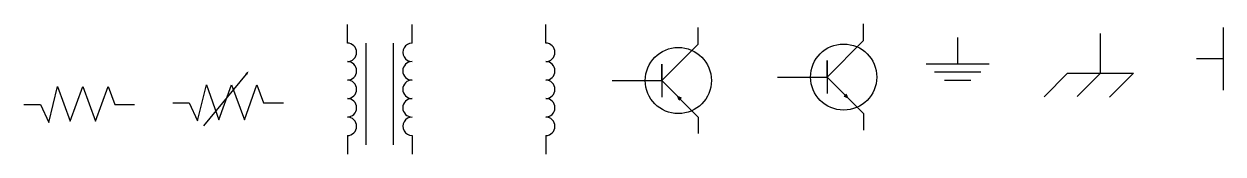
# Model space of a CAD drawing. Header units: inches. Extents: x 0 to 93838, y -1 to 60645.
# Drawn here: x 4588 to 5934, y 2182 to 2328 of the extents above; entities that cross this region are included whole.
import ezdxf

# ---------------------------------------------------------------- set-up
doc = ezdxf.new("R2010")
doc.units = ezdxf.units.IN
doc.header["$MEASUREMENT"] = 0

msp = doc.modelspace()

# ---------------------------------------------------------------- linework, layer by layer
for p, q in [((4951.04208, 2306.34255), (4951.04208, 2327.09437)), ((5023.67344, 2306.34256), (5023.67344, 2327.09437)), ((5173.7737, 2306.3425), (5173.7737, 2327.09432)), ((5796.56702, 2272.46625), (5796.56702, 2317.01257)), ((5934.09974, 2323.95494), (5934.09974, 2253.42327)), ((4971.79389, 2306.34255), (4971.79389, 2192.20758)), ((5002.92161, 2192.20758), (5002.92161, 2306.34255)), ((5636.26654, 2282.86871), (5636.26654, 2312.56625)), ((5934.09974, 2288.6891), (5904.40219, 2288.6891)), ((5304.02523, 2264.30775), (5304.02523, 2282.86871)), ((5304.02523, 2282.86871), (5304.02523, 2245.74678)), ((5489.63493, 2268.22269), (5489.63493, 2286.78366)), ((5489.63493, 2286.78366), (5489.63493, 2249.66172)), ((5671.53238, 2282.86871), (5601.0007, 2282.86871)), ((5248.34233, 2264.30775), (5304.02523, 2264.30775)), ((5433.95202, 2268.22269), (5489.63493, 2268.22269)), ((5662.25187, 2273.58825), (5610.28117, 2273.58825)), ((5651.11531, 2264.30774), (5621.41777, 2264.30774)), ((5733.19592, 2246.21708), (5759.44509, 2272.46625)), ((5733.19592, 2246.21708), (5759.44509, 2272.46625)), ((5759.44509, 2272.46625), (5833.68895, 2272.46625)), ((5796.56702, 2272.46625), (5770.276, 2246.259)), ((5806.50627, 2245.74678), (5833.68895, 2272.46625)), ((5511.37589, 2249.01836), (5508.75429, 2246.39013)), ((5325.7662, 2245.10342), (5323.1446, 2242.47519)), ((4951.04208, 2202.58348), (4951.04208, 2181.83167)), ((5023.67344, 2202.58349), (5023.67344, 2181.83167)), ((5173.7737, 2202.58343), (5173.7737, 2181.83162))]:
    msp.add_line(p, q)
for points in [[(5304.02523, 2264.30775), (5344.88556, 2305.34463), (5344.88556, 2323.9056)], [(5489.63493, 2268.22269), (5530.49526, 2309.25958), (5530.49526, 2327.82054)], [(4837.58636, 2271.56606), (4789.41787, 2213.63415)], [(5304.02523, 2264.30775), (5344.88556, 2223.27086), (5344.88556, 2204.70989)], [(5489.63493, 2268.22269), (5530.49526, 2227.18581), (5530.49526, 2208.62484)], [(4588.00781, 2237.51453), (4606.56877, 2237.51453), (4615.91394, 2217.29668), (4625.69956, 2257.70525), (4639.78001, 2218.58554), (4653.96993, 2257.66567), (4668.34032, 2218.65154), (4682.47886, 2257.75029), (4689.91288, 2237.51453), (4712.18604, 2237.51453)], [(4755.05651, 2239.17141), (4773.61747, 2239.17141), (4782.96264, 2218.95356), (4792.74826, 2259.36213), (4806.82871, 2220.24242), (4821.01863, 2259.32256), (4835.38902, 2220.30842), (4849.52756, 2259.40717), (4856.96158, 2239.17141), (4879.23474, 2239.17141)]]:
    msp.add_lwpolyline(points)
for points in [[(4951.04208, 2202.58347, 0.9999984524), (4951.04204, 2223.33529, 1), (4951.04204, 2244.0871, 1), (4951.04204, 2264.83891, 1), (4951.04204, 2285.59073, 0.9999984524), (4951.04208, 2306.34254)], [(5023.67342, 2306.34255, 1.0000009914), (5023.6734, 2285.59073, 1), (5023.6734, 2264.83892, 1), (5023.6734, 2244.0871, 1), (5023.6734, 2223.33529, 1.0000015476), (5023.67344, 2202.58348)], [(5173.7737, 2202.58342, 0.9999984524), (5173.77367, 2223.33524, 1), (5173.77367, 2244.08705, 1), (5173.77367, 2264.83887, 1), (5173.77367, 2285.59068, 0.9999984524), (5173.7737, 2306.34249)]]:
    msp.add_lwpolyline(points, format="xyb")
for centre in [(5508.19589, 2268.22269), (5322.58619, 2264.30775)]:
    msp.add_circle(centre, 37.12193)
for points in [[(4836.51596, 2272.45606), (4840.18897, 2274.74217), (4838.65676, 2270.67605)], [(5508.49213, 2246.12731), (5514.03257, 2243.71963), (5511.63805, 2249.28119)], [(5326.02836, 2245.36624), (5320.48792, 2247.77392), (5322.88244, 2242.21236)]]:
    msp.add_solid(points)

doc.saveas('drawing.dxf')
